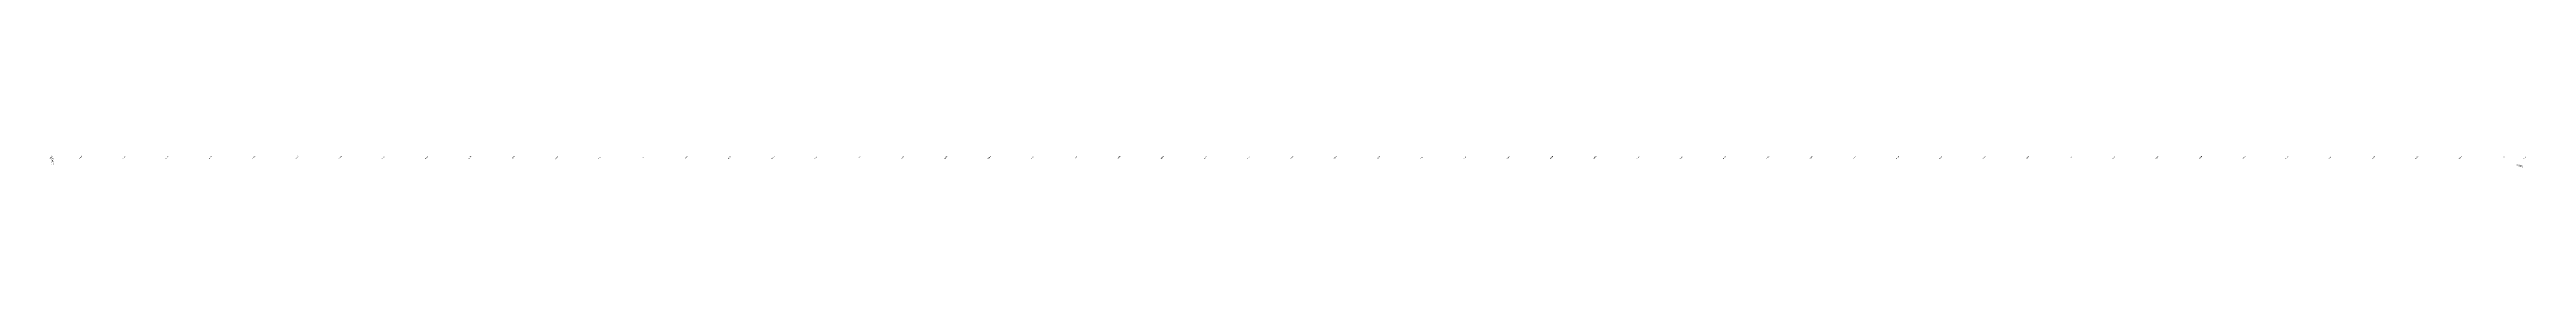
# Model space of a CAD drawing. Header units: metres. Extents: x 286386 to 287779, y 2079267 to 2080589.
# Drawn here: x 286606 to 287751, y 2079776 to 2079781 of the extents above; entities that cross this region are included whole.
import ezdxf
from ezdxf.enums import TextEntityAlignment as Align

# ---------------------------------------------------------------- set-up
doc = ezdxf.new("R2010")
doc.units = ezdxf.units.M
doc.header["$MEASUREMENT"] = 0
doc.layers.add('ESContAnn', color=231, linetype='Continuous')
doc.layers.add('ESElevation', color=150, linetype='Continuous')

msp = doc.modelspace()

# ---------------------------------------------------------------- texts
at = {"layer": 'ESContAnn'}
for s, rotation, p in [('-1.0000', 89.1575, (286607.1, 2079778.1)), ('2.0000', 346.3995, (287747.6, 2079776.2))]:
    msp.add_text(s, height=0.75, rotation=rotation, dxfattribs=at).set_placement(p, align=Align.MIDDLE_CENTER)
at = {"layer": 'ESElevation'}
for s, p in [('-1.028', (286606.3, 2079780)), ('-0.615', (286620, 2079780)), ('-0.500', (286640, 2079780)), ('-0.500', (286660, 2079780)), ('-0.500', (286680, 2079780)), ('-0.500', (286700, 2079780)), ('-0.417', (286720, 2079780)), ('-0.161', (286740, 2079780)), ('0.289', (286760, 2079780)), ('0.596', (286780, 2079780)), ('0.870', (286800, 2079780)), ('1.556', (286820, 2079780)), ('2.503', (286840, 2079780)), ('3.553', (286860, 2079780)), ('4.421', (286880, 2079780)), ('4.757', (286900, 2079780)), ('4.777', (286920, 2079780)), ('4.576', (286940, 2079780)), ('4.500', (286960, 2079780)), ('4.470', (286980, 2079780)), ('4.257', (287000, 2079780)), ('4.192', (287020, 2079780)), ('4.192', (287040, 2079780)), ('4.187', (287060, 2079780)), ('4.364', (287080, 2079780)), ('4.500', (287100, 2079780)), ('4.500', (287120, 2079780)), ('4.529', (287140, 2079780)), ('4.876', (287160, 2079780)), ('5.494', (287180, 2079780)), ('5.534', (287200, 2079780)), ('5.926', (287220, 2079780)), ('6.607', (287240, 2079780)), ('7.296', (287260, 2079780)), ('7.967', (287280, 2079780)), ('8.500', (287300, 2079780)), ('8.500', (287320, 2079780)), ('8.493', (287340, 2079780)), ('8.397', (287360, 2079780)), ('8.015', (287380, 2079780)), ('7.461', (287400, 2079780)), ('6.965', (287420, 2079780)), ('6.971', (287440, 2079780)), ('6.724', (287460, 2079780)), ('6.263', (287480, 2079780)), ('5.624', (287500, 2079780)), ('5.500', (287520, 2079780)), ('5.500', (287540, 2079780)), ('5.500', (287560, 2079780)), ('5.500', (287580, 2079780)), ('5.500', (287600, 2079780)), ('5.489', (287620, 2079780)), ('4.831', (287640, 2079780)), ('3.921', (287660, 2079780)), ('2.936', (287680, 2079780)), ('2.622', (287700, 2079780)), ('2.296', (287720, 2079780)), ('1.940', (287740, 2079780)), ('1.865', (287750, 2079780))]:
    msp.add_text(s, height=0.5, rotation=45, dxfattribs=at).set_placement(p, align=Align.MIDDLE_CENTER)

doc.saveas('drawing.dxf')
